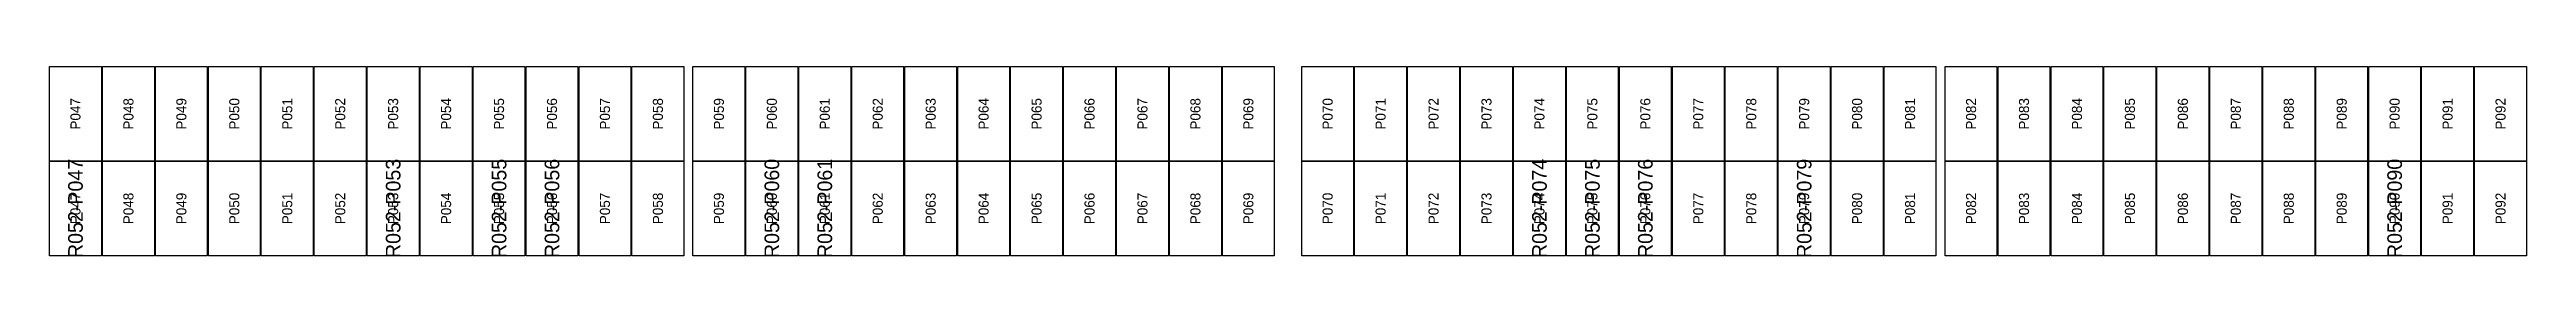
# Model space of a CAD drawing. Extents: x 296295 to 296770, y 651564 to 652121.
# Drawn here: x 296466.9 to 296521, y 651913.5 to 651917.7 of the extents above; entities that cross this region are included whole.
import ezdxf
from ezdxf.enums import TextEntityAlignment as Align

# ---------------------------------------------------------------- set-up
doc = ezdxf.new("R2010")
doc.units = 0

msp = doc.modelspace()

# ---------------------------------------------------------------- texts
at = {"layer": 'DEFECT_LABELS'}
for s, p in [('R052-P047', (296467.441, 651914.566)), ('R052-P053', (296474.389, 651914.566)), ('R052-P055', (296476.705, 651914.566)), ('R052-P056', (296477.863, 651914.566)), ('R052-P060', (296482.671, 651914.566)), ('R052-P061', (296483.829, 651914.566)), ('R052-P074', (296499.459, 651914.566)), ('R052-P075', (296500.617, 651914.566)), ('R052-P076', (296501.775, 651914.566)), ('R052-P079', (296505.249, 651914.566)), ('R052-P090', (296518.163, 651914.566))]:
    msp.add_text(s, height=0.32, rotation=90, dxfattribs=at).set_placement(p, align=Align.MIDDLE_CENTER)
at = {"layer": 'PANEL_POSITION'}
for s, p in [('P047', (296467.441, 651916.629)), ('P048', (296468.599, 651916.629)), ('P049', (296469.757, 651916.629)), ('P050', (296470.915, 651916.629)), ('P051', (296472.073, 651916.629)), ('P052', (296473.231, 651916.629)), ('P053', (296474.389, 651916.629)), ('P054', (296475.547, 651916.629)), ('P055', (296476.705, 651916.629)), ('P056', (296477.863, 651916.629)), ('P057', (296479.021, 651916.629)), ('P058', (296480.179, 651916.629)), ('P059', (296481.513, 651916.629)), ('P060', (296482.671, 651916.629)), ('P061', (296483.829, 651916.629)), ('P062', (296484.987, 651916.629)), ('P063', (296486.145, 651916.629)), ('P064', (296487.303, 651916.629)), ('P065', (296488.461, 651916.629)), ('P066', (296489.619, 651916.629)), ('P067', (296490.777, 651916.629)), ('P068', (296491.935, 651916.629)), ('P069', (296493.093, 651916.629)), ('P070', (296494.827, 651916.629)), ('P071', (296495.985, 651916.629)), ('P072', (296497.143, 651916.629)), ('P073', (296498.301, 651916.629)), ('P074', (296499.459, 651916.629)), ('P075', (296500.617, 651916.629)), ('P076', (296501.775, 651916.629)), ('P077', (296502.933, 651916.629)), ('P078', (296504.091, 651916.629)), ('P079', (296505.249, 651916.629)), ('P080', (296506.407, 651916.629)), ('P081', (296507.565, 651916.629)), ('P082', (296508.899, 651916.629)), ('P083', (296510.057, 651916.629)), ('P084', (296511.215, 651916.629)), ('P085', (296512.373, 651916.629)), ('P086', (296513.531, 651916.629)), ('P087', (296514.689, 651916.629)), ('P088', (296515.847, 651916.629)), ('P089', (296517.005, 651916.629)), ('P090', (296518.163, 651916.629)), ('P091', (296519.321, 651916.629)), ('P092', (296520.479, 651916.629)), ('P047', (296467.441, 651914.566)), ('P048', (296468.599, 651914.566)), ('P049', (296469.757, 651914.566)), ('P050', (296470.915, 651914.566)), ('P051', (296472.073, 651914.566)), ('P052', (296473.231, 651914.566)), ('P053', (296474.389, 651914.566)), ('P054', (296475.547, 651914.566)), ('P055', (296476.705, 651914.566)), ('P056', (296477.863, 651914.566)), ('P057', (296479.021, 651914.566)), ('P058', (296480.179, 651914.566)), ('P059', (296481.513, 651914.566)), ('P060', (296482.671, 651914.566)), ('P061', (296483.829, 651914.566)), ('P062', (296484.987, 651914.566)), ('P063', (296486.145, 651914.566)), ('P064', (296487.303, 651914.566)), ('P065', (296488.461, 651914.566)), ('P066', (296489.619, 651914.566)), ('P067', (296490.777, 651914.566)), ('P068', (296491.935, 651914.566)), ('P069', (296493.093, 651914.566)), ('P070', (296494.827, 651914.566)), ('P071', (296495.985, 651914.566)), ('P072', (296497.143, 651914.566)), ('P073', (296498.301, 651914.566)), ('P074', (296499.459, 651914.566)), ('P075', (296500.617, 651914.566)), ('P076', (296501.775, 651914.566)), ('P077', (296502.933, 651914.566)), ('P078', (296504.091, 651914.566)), ('P079', (296505.249, 651914.566)), ('P080', (296506.407, 651914.566)), ('P081', (296507.565, 651914.566)), ('P082', (296508.899, 651914.566)), ('P083', (296510.057, 651914.566)), ('P084', (296511.215, 651914.566)), ('P085', (296512.373, 651914.566)), ('P086', (296513.531, 651914.566)), ('P087', (296514.689, 651914.566)), ('P088', (296515.847, 651914.566)), ('P089', (296517.005, 651914.566)), ('P090', (296518.163, 651914.566)), ('P091', (296519.321, 651914.566)), ('P092', (296520.479, 651914.566))]:
    msp.add_text(s, height=0.22, rotation=90, dxfattribs=at).set_placement(p, align=Align.MIDDLE_CENTER)

# ---------------------------------------------------------------- linework, layer by layer
at = {"layer": 'DEFECTIVE_PANELS'}
for points in [[(296466.874, 651915.598), (296468.008, 651915.598), (296468.008, 651913.535), (296466.874, 651913.535)], [(296473.822, 651915.598), (296474.956, 651915.598), (296474.956, 651913.535), (296473.822, 651913.535)], [(296476.138, 651915.598), (296477.272, 651915.598), (296477.272, 651913.535), (296476.138, 651913.535)], [(296477.296, 651915.598), (296478.43, 651915.598), (296478.43, 651913.535), (296477.296, 651913.535)], [(296482.104, 651915.598), (296483.238, 651915.598), (296483.238, 651913.535), (296482.104, 651913.535)], [(296483.262, 651915.598), (296484.396, 651915.598), (296484.396, 651913.535), (296483.262, 651913.535)], [(296498.892, 651915.598), (296500.026, 651915.598), (296500.026, 651913.535), (296498.892, 651913.535)], [(296500.05, 651915.598), (296501.184, 651915.598), (296501.184, 651913.535), (296500.05, 651913.535)], [(296501.208, 651915.598), (296502.342, 651915.598), (296502.342, 651913.535), (296501.208, 651913.535)], [(296504.682, 651915.598), (296505.816, 651915.598), (296505.816, 651913.535), (296504.682, 651913.535)], [(296517.596, 651915.598), (296518.73, 651915.598), (296518.73, 651913.535), (296517.596, 651913.535)]]:
    msp.add_lwpolyline(points, close=True, dxfattribs=at)
at = {"layer": 'PANELS_MASTER'}
for points in [[(296466.874, 651917.661), (296468.008, 651917.661), (296468.008, 651915.598), (296466.874, 651915.598)], [(296468.032, 651917.661), (296469.166, 651917.661), (296469.166, 651915.598), (296468.032, 651915.598)], [(296469.19, 651917.661), (296470.324, 651917.661), (296470.324, 651915.598), (296469.19, 651915.598)], [(296470.348, 651917.661), (296471.482, 651917.661), (296471.482, 651915.598), (296470.348, 651915.598)], [(296471.506, 651917.661), (296472.64, 651917.661), (296472.64, 651915.598), (296471.506, 651915.598)], [(296472.664, 651917.661), (296473.798, 651917.661), (296473.798, 651915.598), (296472.664, 651915.598)], [(296473.822, 651917.661), (296474.956, 651917.661), (296474.956, 651915.598), (296473.822, 651915.598)], [(296474.98, 651917.661), (296476.114, 651917.661), (296476.114, 651915.598), (296474.98, 651915.598)], [(296476.138, 651917.661), (296477.272, 651917.661), (296477.272, 651915.598), (296476.138, 651915.598)], [(296477.296, 651917.661), (296478.43, 651917.661), (296478.43, 651915.598), (296477.296, 651915.598)], [(296478.454, 651917.661), (296479.588, 651917.661), (296479.588, 651915.598), (296478.454, 651915.598)], [(296479.612, 651917.661), (296480.746, 651917.661), (296480.746, 651915.598), (296479.612, 651915.598)], [(296480.946, 651917.661), (296482.08, 651917.661), (296482.08, 651915.598), (296480.946, 651915.598)], [(296482.104, 651917.661), (296483.238, 651917.661), (296483.238, 651915.598), (296482.104, 651915.598)], [(296483.262, 651917.661), (296484.396, 651917.661), (296484.396, 651915.598), (296483.262, 651915.598)], [(296484.42, 651917.661), (296485.554, 651917.661), (296485.554, 651915.598), (296484.42, 651915.598)], [(296485.578, 651917.661), (296486.712, 651917.661), (296486.712, 651915.598), (296485.578, 651915.598)], [(296486.736, 651917.661), (296487.87, 651917.661), (296487.87, 651915.598), (296486.736, 651915.598)], [(296487.894, 651917.661), (296489.028, 651917.661), (296489.028, 651915.598), (296487.894, 651915.598)], [(296489.052, 651917.661), (296490.186, 651917.661), (296490.186, 651915.598), (296489.052, 651915.598)], [(296490.21, 651917.661), (296491.344, 651917.661), (296491.344, 651915.598), (296490.21, 651915.598)], [(296491.368, 651917.661), (296492.502, 651917.661), (296492.502, 651915.598), (296491.368, 651915.598)], [(296492.526, 651917.661), (296493.66, 651917.661), (296493.66, 651915.598), (296492.526, 651915.598)], [(296494.26, 651917.661), (296495.394, 651917.661), (296495.394, 651915.598), (296494.26, 651915.598)], [(296495.418, 651917.661), (296496.552, 651917.661), (296496.552, 651915.598), (296495.418, 651915.598)], [(296496.576, 651917.661), (296497.71, 651917.661), (296497.71, 651915.598), (296496.576, 651915.598)], [(296497.734, 651917.661), (296498.868, 651917.661), (296498.868, 651915.598), (296497.734, 651915.598)], [(296498.892, 651917.661), (296500.026, 651917.661), (296500.026, 651915.598), (296498.892, 651915.598)], [(296500.05, 651917.661), (296501.184, 651917.661), (296501.184, 651915.598), (296500.05, 651915.598)], [(296501.208, 651917.661), (296502.342, 651917.661), (296502.342, 651915.598), (296501.208, 651915.598)], [(296502.366, 651917.661), (296503.5, 651917.661), (296503.5, 651915.598), (296502.366, 651915.598)], [(296503.524, 651917.661), (296504.658, 651917.661), (296504.658, 651915.598), (296503.524, 651915.598)], [(296504.682, 651917.661), (296505.816, 651917.661), (296505.816, 651915.598), (296504.682, 651915.598)], [(296505.84, 651917.661), (296506.974, 651917.661), (296506.974, 651915.598), (296505.84, 651915.598)], [(296506.998, 651917.661), (296508.132, 651917.661), (296508.132, 651915.598), (296506.998, 651915.598)], [(296508.332, 651917.661), (296509.466, 651917.661), (296509.466, 651915.598), (296508.332, 651915.598)], [(296509.49, 651917.661), (296510.624, 651917.661), (296510.624, 651915.598), (296509.49, 651915.598)], [(296510.648, 651917.661), (296511.782, 651917.661), (296511.782, 651915.598), (296510.648, 651915.598)], [(296511.806, 651917.661), (296512.94, 651917.661), (296512.94, 651915.598), (296511.806, 651915.598)], [(296512.964, 651917.661), (296514.098, 651917.661), (296514.098, 651915.598), (296512.964, 651915.598)], [(296514.122, 651917.661), (296515.256, 651917.661), (296515.256, 651915.598), (296514.122, 651915.598)], [(296515.28, 651917.661), (296516.414, 651917.661), (296516.414, 651915.598), (296515.28, 651915.598)], [(296516.438, 651917.661), (296517.572, 651917.661), (296517.572, 651915.598), (296516.438, 651915.598)], [(296517.596, 651917.661), (296518.73, 651917.661), (296518.73, 651915.598), (296517.596, 651915.598)], [(296518.754, 651917.661), (296519.888, 651917.661), (296519.888, 651915.598), (296518.754, 651915.598)], [(296519.912, 651917.661), (296521.046, 651917.661), (296521.046, 651915.598), (296519.912, 651915.598)], [(296468.032, 651915.598), (296469.166, 651915.598), (296469.166, 651913.535), (296468.032, 651913.535)], [(296469.19, 651915.598), (296470.324, 651915.598), (296470.324, 651913.535), (296469.19, 651913.535)], [(296470.348, 651915.598), (296471.482, 651915.598), (296471.482, 651913.535), (296470.348, 651913.535)], [(296471.506, 651915.598), (296472.64, 651915.598), (296472.64, 651913.535), (296471.506, 651913.535)], [(296472.664, 651915.598), (296473.798, 651915.598), (296473.798, 651913.535), (296472.664, 651913.535)], [(296474.98, 651915.598), (296476.114, 651915.598), (296476.114, 651913.535), (296474.98, 651913.535)], [(296478.454, 651915.598), (296479.588, 651915.598), (296479.588, 651913.535), (296478.454, 651913.535)], [(296479.612, 651915.598), (296480.746, 651915.598), (296480.746, 651913.535), (296479.612, 651913.535)], [(296480.946, 651915.598), (296482.08, 651915.598), (296482.08, 651913.535), (296480.946, 651913.535)], [(296484.42, 651915.598), (296485.554, 651915.598), (296485.554, 651913.535), (296484.42, 651913.535)], [(296485.578, 651915.598), (296486.712, 651915.598), (296486.712, 651913.535), (296485.578, 651913.535)], [(296486.736, 651915.598), (296487.87, 651915.598), (296487.87, 651913.535), (296486.736, 651913.535)], [(296487.894, 651915.598), (296489.028, 651915.598), (296489.028, 651913.535), (296487.894, 651913.535)], [(296489.052, 651915.598), (296490.186, 651915.598), (296490.186, 651913.535), (296489.052, 651913.535)], [(296490.21, 651915.598), (296491.344, 651915.598), (296491.344, 651913.535), (296490.21, 651913.535)], [(296491.368, 651915.598), (296492.502, 651915.598), (296492.502, 651913.535), (296491.368, 651913.535)], [(296492.526, 651915.598), (296493.66, 651915.598), (296493.66, 651913.535), (296492.526, 651913.535)], [(296494.26, 651915.598), (296495.394, 651915.598), (296495.394, 651913.535), (296494.26, 651913.535)], [(296495.418, 651915.598), (296496.552, 651915.598), (296496.552, 651913.535), (296495.418, 651913.535)], [(296496.576, 651915.598), (296497.71, 651915.598), (296497.71, 651913.535), (296496.576, 651913.535)], [(296497.734, 651915.598), (296498.868, 651915.598), (296498.868, 651913.535), (296497.734, 651913.535)], [(296502.366, 651915.598), (296503.5, 651915.598), (296503.5, 651913.535), (296502.366, 651913.535)], [(296503.524, 651915.598), (296504.658, 651915.598), (296504.658, 651913.535), (296503.524, 651913.535)], [(296505.84, 651915.598), (296506.974, 651915.598), (296506.974, 651913.535), (296505.84, 651913.535)], [(296506.998, 651915.598), (296508.132, 651915.598), (296508.132, 651913.535), (296506.998, 651913.535)], [(296508.332, 651915.598), (296509.466, 651915.598), (296509.466, 651913.535), (296508.332, 651913.535)], [(296509.49, 651915.598), (296510.624, 651915.598), (296510.624, 651913.535), (296509.49, 651913.535)], [(296510.648, 651915.598), (296511.782, 651915.598), (296511.782, 651913.535), (296510.648, 651913.535)], [(296511.806, 651915.598), (296512.94, 651915.598), (296512.94, 651913.535), (296511.806, 651913.535)], [(296512.964, 651915.598), (296514.098, 651915.598), (296514.098, 651913.535), (296512.964, 651913.535)], [(296514.122, 651915.598), (296515.256, 651915.598), (296515.256, 651913.535), (296514.122, 651913.535)], [(296515.28, 651915.598), (296516.414, 651915.598), (296516.414, 651913.535), (296515.28, 651913.535)], [(296516.438, 651915.598), (296517.572, 651915.598), (296517.572, 651913.535), (296516.438, 651913.535)], [(296518.754, 651915.598), (296519.888, 651915.598), (296519.888, 651913.535), (296518.754, 651913.535)], [(296519.912, 651915.598), (296521.046, 651915.598), (296521.046, 651913.535), (296519.912, 651913.535)]]:
    msp.add_lwpolyline(points, close=True, dxfattribs=at)

msp.set_redraw_order([(e.dxf.handle, doc.entitydb.next_handle()) for e in msp.query("TEXT MTEXT ATTDEF DIMENSION ARC_DIMENSION")])  # texts and dimensions are drawn at this point

doc.saveas('drawing.dxf')
